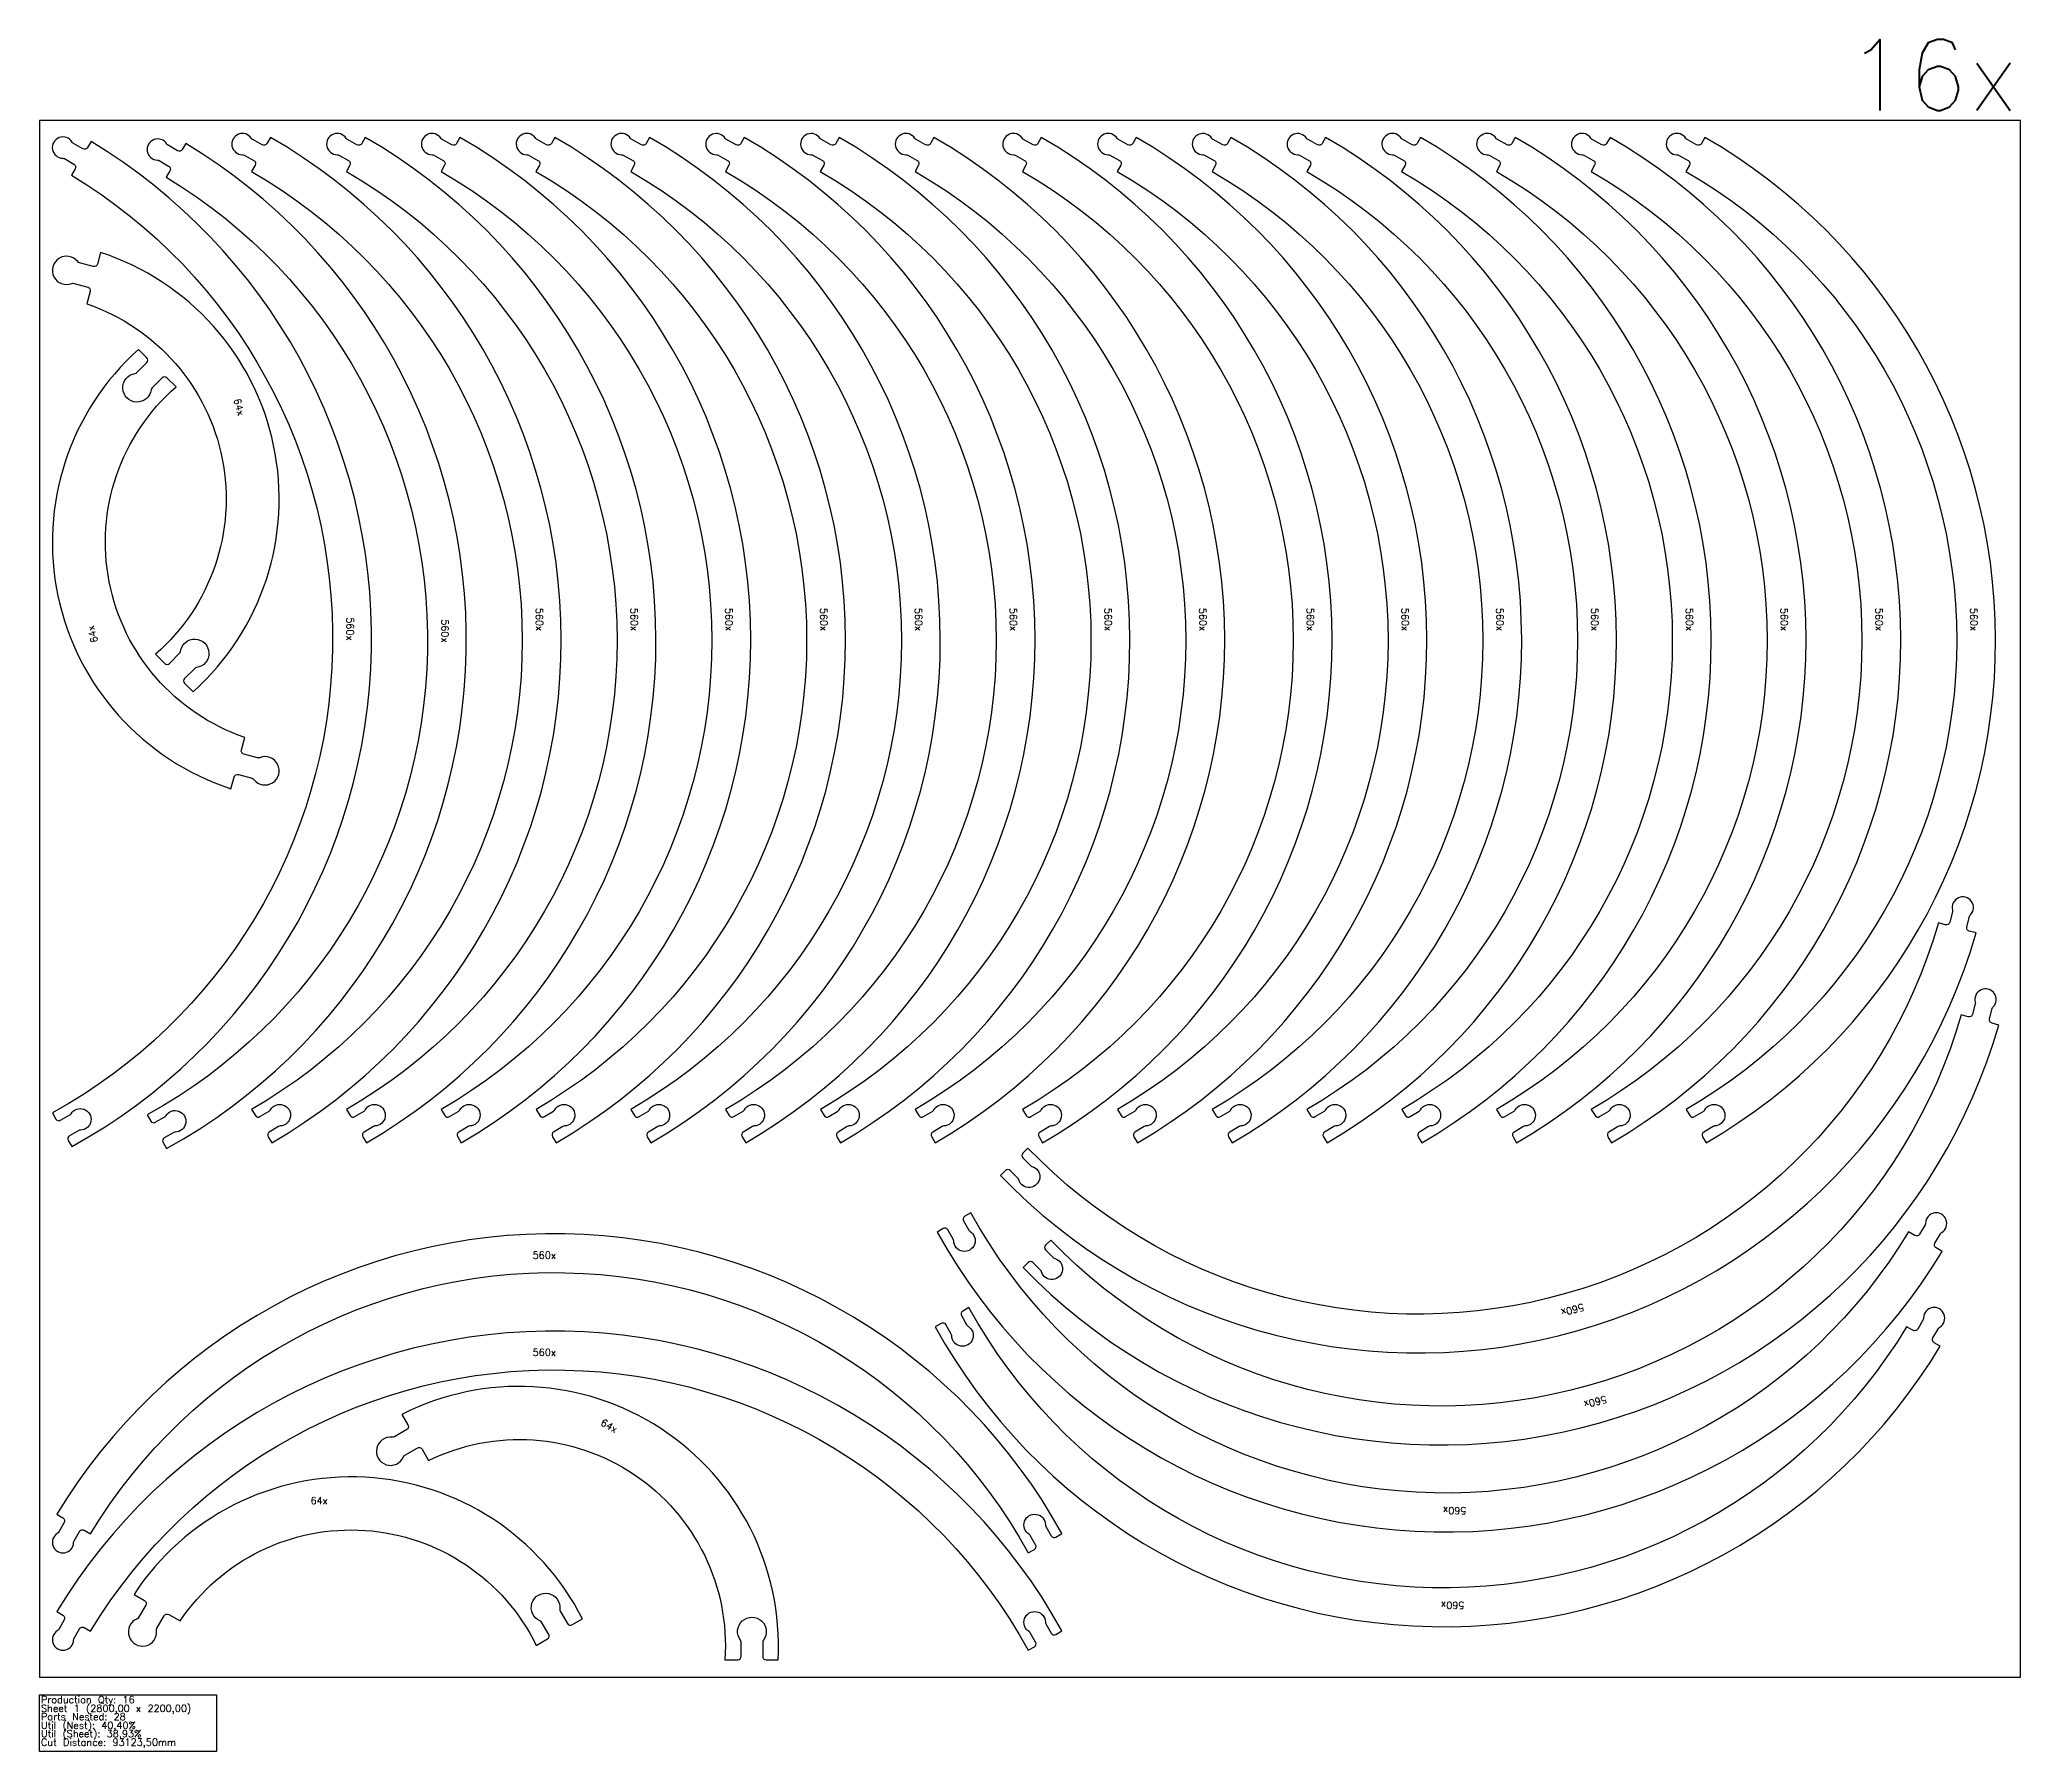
# Model space of a CAD drawing. Header units: millimetres. Extents: x 0 to 5140, y -105 to 2315.
# Drawn here: x 0 to 2800, y -105 to 2315 of the extents above; entities that cross this region are included whole.
import ezdxf

# ---------------------------------------------------------------- set-up
doc = ezdxf.new("R2010")
doc.units = ezdxf.units.MM
for name, color, linetype in [('Des.', 7, 'Continuous'), ('sheet', 24, 'Continuous'), ('Stats', 7, 'Continuous'), ('Texto', 7, 'Continuous')]:
    doc.layers.add(name, color=color, linetype=linetype)
doc.styles.get("Standard").update_dxf_attribs({"font": 'txt.shx'})

msp = doc.modelspace()

# ---------------------------------------------------------------- texts
at = {"insert": (2554.1, 2314.6), "char_height": 100, "attachment_point": 1}
msp.add_mtext_dynamic_manual_height_columns('16x', width=386.797, gutter_width=1, heights=[0], dxfattribs=at)
at = {"layer": 'Stats', "color": 60}
for s, p in [('Production Qty: 16', (2, -37)), ('Sheet 1 (2800,00 x 2200,00)', (2, -49)), ('Parts Nested: 28', (2, -61)), ('Util (Nest): 40,40%', (2, -73)), ('Util (Sheet): 38,93%', (2, -85)), ('Cut Distance: 93123,50mm', (2, -97))]:
    msp.add_text(s, height=10, dxfattribs=at).set_placement(p)
at = {"layer": 'Texto', "color": 3, "char_height": 10, "attachment_point": 1}
for s, insert, width, rotation in [('64x', (283.7, 1808.4), 130.211, 285), ('64x', (73.1, 1461), 130.211, 105), ('560x', (444, 1498), 396.729, 269.941), ('560x', (577.9, 1495.2), 396.729, 269.941), ('560x', (711.2, 1511.5), 396.729, 271.1182), ('560x', (845.2, 1511.5), 396.729, 271.1182), ('560x', (979.2, 1511.5), 396.729, 271.1182), ('560x', (1113.2, 1511.5), 396.729, 271.1182), ('560x', (1247.2, 1511.5), 396.729, 271.1182), ('560x', (1381.2, 1511.5), 396.729, 271.1182), ('560x', (1515.2, 1511.5), 396.729, 271.1182), ('560x', (1649.1, 1511.5), 396.729, 271.1182), ('560x', (1801, 1511.5), 396.729, 271.1182), ('560x', (1935, 1511.5), 396.729, 271.1182), ('560x', (2069, 1511.5), 396.729, 271.1182), ('560x', (2203, 1511.5), 396.729, 271.1182), ('560x', (2336.9, 1511.5), 396.729, 271.1182), ('560x', (2470.9, 1511.5), 396.729, 271.1182), ('560x', (2604.9, 1511.5), 396.729, 271.1182), ('560x', (2738.9, 1511.5), 396.729, 271.1182), ('560x', (697, 601.4), 396.729, 359.941), ('560x', (2184.2, 518.5), 396.729, 195), ('560x', (697, 463.9), 396.729, 359.941), ('560x', (2216.4, 388.4), 396.729, 195), ('64x', (797, 365.7), 130.211, 330), ('560x', (2016.9, 230.4), 396.729, 179.941), ('560x', (2014.1, 96.5), 396.729, 179.941)]:
    msp.add_mtext(s, dxfattribs=dict(at, insert=insert, width=width, rotation=rotation))
at = {"layer": 'Texto', "color": 3, "insert": (382.9, 254.4), "char_height": 10, "width": 130.211, "attachment_point": 1}
msp.add_mtext('64x', dxfattribs=at)

# ---------------------------------------------------------------- linework, layer by layer
at = {"layer": 'Des.', "color": 7}
for points in [[(18, 797.5), (23.1, 788.7, 0.414214), (29.5, 787), (42.8, 794.6, 0.127017), (44.5, 796.3, -1.69614), (57.8, 773.2, 0.127017), (55.5, 772.5), (42.3, 764.9, 0.414214), (40.5, 758.4), (45.5, 749.8, 0.577249), (72.7, 2170.6), (67.7, 2162.1, -0.414214), (60.9, 2160.2), (47.7, 2167.9, -0.127017), (45.9, 2169.7, 1.69614), (32.7, 2146.9, -0.127017), (35.1, 2146.3), (48.4, 2138.6, -0.414214), (50.2, 2131.8), (45.1, 2123, -0.577241)], [(152, 794.8), (157, 786, 0.414214), (163.5, 784.2), (176.8, 791.9, 0.127017), (178.5, 793.5, -1.69614), (191.8, 770.4, 0.127017), (189.5, 769.8), (176.2, 762.1, 0.414214), (174.5, 755.6), (179.4, 747.1, 0.577249), (206.6, 2167.9), (201.7, 2159.3, -0.414214), (194.9, 2157.5), (181.6, 2165.2, -0.127017), (179.8, 2166.9, 1.69614), (166.7, 2144.2, -0.127017), (169.1, 2143.5), (182.3, 2135.9, -0.414214), (184.2, 2129), (179.1, 2120.2, -0.577241)], [(299.7, 802.5), (305, 793.8, 0.414214), (311.5, 792.2), (324.6, 800.1, 0.127017), (326.3, 801.8, -1.69614), (340.1, 779, 0.127017), (337.8, 778.3), (324.7, 770.4, 0.414214), (323.1, 763.8), (328.2, 755.4, 0.577249), (326.2, 2176.4), (321.4, 2167.8, -0.414214), (314.6, 2165.8), (301.2, 2173.2, -0.127017), (299.4, 2174.9, 1.69614), (286.7, 2151.9, -0.127017), (289.1, 2151.3), (302.6, 2143.9, -0.414214), (304.5, 2137.1), (299.6, 2128.2, -0.577241)], [(433.7, 802.5), (439, 793.8, 0.414214), (445.5, 792.2), (458.6, 800.1, 0.127017), (460.3, 801.8, -1.69614), (474, 779, 0.127017), (471.8, 778.3), (458.7, 770.4, 0.414214), (457, 763.8), (462.1, 755.4, 0.577249), (460.2, 2176.4), (455.4, 2167.8, -0.414214), (448.6, 2165.8), (435.2, 2173.2, -0.127017), (433.4, 2174.9, 1.69614), (420.7, 2151.9, -0.127017), (423.1, 2151.3), (436.5, 2143.9, -0.414214), (438.5, 2137.1), (433.6, 2128.2, -0.577241)], [(567.7, 802.5), (572.9, 793.8, 0.414214), (579.5, 792.2), (592.6, 800.1, 0.127017), (594.2, 801.8, -1.69614), (608, 779, 0.127017), (605.8, 778.3), (592.6, 770.4, 0.414214), (591, 763.8), (596.1, 755.4, 0.577249), (594.2, 2176.4), (589.4, 2167.8, -0.414214), (582.6, 2165.8), (569.2, 2173.2, -0.127017), (567.4, 2174.9, 1.69614), (554.7, 2151.9, -0.127017), (557.1, 2151.3), (570.5, 2143.9, -0.414214), (572.5, 2137.1), (567.6, 2128.2, -0.577241)], [(701.7, 802.5), (706.9, 793.8, 0.414214), (713.5, 792.2), (726.6, 800.1, 0.127017), (728.2, 801.8, -1.69614), (742, 779, 0.127017), (739.7, 778.3), (726.6, 770.4, 0.414214), (725, 763.8), (730.1, 755.4, 0.577249), (728.2, 2176.4), (723.4, 2167.8, -0.414214), (716.6, 2165.8), (703.2, 2173.2, -0.127017), (701.4, 2174.9, 1.69614), (688.7, 2151.9, -0.127017), (691.1, 2151.3), (704.5, 2143.9, -0.414214), (706.5, 2137.1), (701.6, 2128.2, -0.577241)], [(835.7, 802.5), (840.9, 793.8, 0.414214), (847.4, 792.2), (860.6, 800.1, 0.127017), (862.2, 801.8, -1.69614), (876, 779, 0.127017), (873.7, 778.3), (860.6, 770.4, 0.414214), (859, 763.8), (864.1, 755.4, 0.577249), (862.1, 2176.4), (857.4, 2167.8, -0.414214), (850.6, 2165.8), (837.2, 2173.2, -0.127017), (835.4, 2174.9, 1.69614), (822.7, 2151.9, -0.127017), (825.1, 2151.3), (838.5, 2143.9, -0.414214), (840.5, 2137.1), (835.6, 2128.2, -0.577241)], [(969.7, 802.5), (974.9, 793.8, 0.414214), (981.4, 792.2), (994.5, 800.1, 0.127017), (996.2, 801.8, -1.69614), (1010, 779, 0.127017), (1007.7, 778.3), (994.6, 770.4, 0.414214), (993, 763.8), (998.1, 755.4, 0.577249), (996.1, 2176.4), (991.4, 2167.8, -0.414214), (984.6, 2165.8), (971.2, 2173.2, -0.127017), (969.3, 2174.9, 1.69614), (956.7, 2151.9, -0.127017), (959.1, 2151.3), (972.5, 2143.9, -0.414214), (974.5, 2137.1), (969.6, 2128.2, -0.577241)], [(1103.7, 802.5), (1108.9, 793.8, 0.414214), (1115.4, 792.2), (1128.5, 800.1, 0.127017), (1130.2, 801.8, -1.69614), (1144, 779, 0.127017), (1141.7, 778.3), (1128.6, 770.4, 0.414214), (1127, 763.8), (1132.1, 755.4, 0.577249), (1130.1, 2176.4), (1125.4, 2167.8, -0.414214), (1118.6, 2165.8), (1105.1, 2173.2, -0.127017), (1103.3, 2174.9, 1.69614), (1090.7, 2151.9, -0.127017), (1093.1, 2151.3), (1106.5, 2143.9, -0.414214), (1108.4, 2137.1), (1103.5, 2128.2, -0.577241)], [(1237.6, 802.5), (1242.9, 793.8, 0.414214), (1249.4, 792.2), (1262.5, 800.1, 0.127017), (1264.2, 801.8, -1.69614), (1278, 779, 0.127017), (1275.7, 778.3), (1262.6, 770.4, 0.414214), (1261, 763.8), (1266.1, 755.4, 0.577249), (1264.1, 2176.4), (1259.3, 2167.8, -0.414214), (1252.5, 2165.8), (1239.1, 2173.2, -0.127017), (1237.3, 2174.9, 1.69614), (1224.6, 2151.9, -0.127017), (1227.1, 2151.3), (1240.5, 2143.9, -0.414214), (1242.4, 2137.1), (1237.5, 2128.2, -0.577241)], [(1389.5, 802.5), (1394.7, 793.8, 0.414214), (1401.3, 792.2), (1414.4, 800.1, 0.127017), (1416, 801.8, -1.69614), (1429.8, 779, 0.127017), (1427.5, 778.3), (1414.4, 770.4, 0.414214), (1412.8, 763.8), (1417.9, 755.4, 0.577249), (1416, 2176.4), (1411.2, 2167.8, -0.414214), (1404.4, 2165.8), (1391, 2173.2, -0.127017), (1389.2, 2174.9, 1.69614), (1376.5, 2151.9, -0.127017), (1378.9, 2151.3), (1392.3, 2143.9, -0.414214), (1394.3, 2137.1), (1389.4, 2128.2, -0.577241)], [(1523.5, 802.5), (1528.7, 793.8, 0.414214), (1535.2, 792.2), (1548.4, 800.1, 0.127017), (1550, 801.8, -1.69614), (1563.8, 779, 0.127017), (1561.5, 778.3), (1548.4, 770.4, 0.414214), (1546.8, 763.8), (1551.9, 755.4, 0.577249), (1549.9, 2176.4), (1545.2, 2167.8, -0.414214), (1538.4, 2165.8), (1525, 2173.2, -0.127017), (1523.2, 2174.9, 1.69614), (1510.5, 2151.9, -0.127017), (1512.9, 2151.3), (1526.3, 2143.9, -0.414214), (1528.3, 2137.1), (1523.4, 2128.2, -0.577241)], [(1657.5, 802.5), (1662.7, 793.8, 0.414214), (1669.2, 792.2), (1682.3, 800.1, 0.127017), (1684, 801.8, -1.69614), (1697.8, 779, 0.127017), (1695.5, 778.3), (1682.4, 770.4, 0.414214), (1680.8, 763.8), (1685.9, 755.4, 0.577249), (1683.9, 2176.4), (1679.2, 2167.8, -0.414214), (1672.4, 2165.8), (1659, 2173.2, -0.127017), (1657.1, 2174.9, 1.69614), (1644.5, 2151.9, -0.127017), (1646.9, 2151.3), (1660.3, 2143.9, -0.414214), (1662.3, 2137.1), (1657.4, 2128.2, -0.577241)], [(1791.5, 802.5), (1796.7, 793.8, 0.414214), (1803.2, 792.2), (1816.3, 800.1, 0.127017), (1818, 801.8, -1.69614), (1831.8, 779, 0.127017), (1829.5, 778.3), (1816.4, 770.4, 0.414214), (1814.8, 763.8), (1819.9, 755.4, 0.577249), (1817.9, 2176.4), (1813.2, 2167.8, -0.414214), (1806.4, 2165.8), (1793, 2173.2, -0.127017), (1791.1, 2174.9, 1.69614), (1778.5, 2151.9, -0.127017), (1780.9, 2151.3), (1794.3, 2143.9, -0.414214), (1796.3, 2137.1), (1791.3, 2128.2, -0.577241)], [(1925.4, 802.5), (1930.7, 793.8, 0.414214), (1937.2, 792.2), (1950.3, 800.1, 0.127017), (1952, 801.8, -1.69614), (1965.8, 779, 0.127017), (1963.5, 778.3), (1950.4, 770.4, 0.414214), (1948.8, 763.8), (1953.9, 755.4, 0.577249), (1951.9, 2176.4), (1947.1, 2167.8, -0.414214), (1940.4, 2165.8), (1926.9, 2173.2, -0.127017), (1925.1, 2174.9, 1.69614), (1912.4, 2151.9, -0.127017), (1914.9, 2151.3), (1928.3, 2143.9, -0.414214), (1930.2, 2137.1), (1925.3, 2128.2, -0.577241)], [(2059.4, 802.5), (2064.7, 793.8, 0.414214), (2071.2, 792.2), (2084.3, 800.1, 0.127017), (2086, 801.8, -1.69614), (2099.8, 779, 0.127017), (2097.5, 778.3), (2084.4, 770.4, 0.414214), (2082.8, 763.8), (2087.9, 755.4, 0.577249), (2085.9, 2176.4), (2081.1, 2167.8, -0.414214), (2074.3, 2165.8), (2060.9, 2173.2, -0.127017), (2059.1, 2174.9, 1.69614), (2046.4, 2151.9, -0.127017), (2048.9, 2151.3), (2062.3, 2143.9, -0.414214), (2064.2, 2137.1), (2059.3, 2128.2, -0.577241)], [(2193.4, 802.5), (2198.7, 793.8, 0.414214), (2205.2, 792.2), (2218.3, 800.1, 0.127017), (2220, 801.8, -1.69614), (2233.8, 779, 0.127017), (2231.5, 778.3), (2218.4, 770.4, 0.414214), (2216.8, 763.8), (2221.9, 755.4, 0.577249), (2219.9, 2176.4), (2215.1, 2167.8, -0.414214), (2208.3, 2165.8), (2194.9, 2173.2, -0.127017), (2193.1, 2174.9, 1.69614), (2180.4, 2151.9, -0.127017), (2182.8, 2151.3), (2196.3, 2143.9, -0.414214), (2198.2, 2137.1), (2193.3, 2128.2, -0.577241)], [(2327.4, 802.5), (2332.7, 793.8, 0.414214), (2339.2, 792.2), (2352.3, 800.1, 0.127017), (2354, 801.8, -1.69614), (2367.7, 779, 0.127017), (2365.5, 778.3), (2352.4, 770.4, 0.414214), (2350.7, 763.8), (2355.8, 755.4, 0.577249), (2353.9, 2176.4), (2349.1, 2167.8, -0.414214), (2342.3, 2165.8), (2328.9, 2173.2, -0.127017), (2327.1, 2174.9, 1.69614), (2314.4, 2151.9, -0.127017), (2316.8, 2151.3), (2330.2, 2143.9, -0.414214), (2332.2, 2137.1), (2327.3, 2128.2, -0.577241)], [(86.3, 2013.7), (81.9, 1997.3, -0.414214), (75.7, 1993.8), (56.4, 1999, -0.162278), (53.8, 2000.7, 2), (45.5, 1969.8, -0.162278), (48.7, 1970), (68, 1964.8, -0.414214), (71.5, 1958.7), (66.8, 1941.1, -0.577064), (163.9, 1445.8), (176.8, 1432.9, 0.414214), (183.5, 1432.9), (197.6, 1447.1, 0.162278), (199, 1449.8, -2), (221.9, 1426.9, 0.162278), (219.2, 1425.5), (205, 1411.4, 0.414214), (205, 1404.7), (217, 1392.7, 0.577123)], [(270.5, 1255.7), (274.9, 1272.1, -0.414214), (281, 1275.6), (300.3, 1270.4, -0.162278), (302.9, 1268.7, 2), (311.2, 1299.6, -0.162278), (308.1, 1299.4), (288.8, 1304.6, -0.414214), (285.2, 1310.7), (289.9, 1328.3, -0.577064), (192.8, 1823.6), (180, 1836.5, 0.414214), (173.3, 1836.5), (159.1, 1822.3, 0.162278), (157.8, 1819.6, -2), (134.9, 1842.5, 0.162278), (137.6, 1843.9), (151.7, 1858, 0.414214), (151.7, 1864.7), (139.7, 1876.7, 0.577123)], [(1397.1, 747.8), (1390, 740.7, 0.414214), (1390, 734), (1400.8, 723.1, 0.127017), (1402.8, 721.9, -1.69614), (1384, 703.1, 0.127017), (1382.8, 705.1), (1371.9, 715.9, 0.414214), (1365.2, 715.9), (1358.2, 709, 0.577249), (2737.3, 1051.8), (2727.8, 1054.3, -0.414214), (2724.2, 1060.5), (2728.2, 1075.3, -0.127017), (2729.4, 1077.4, 1.69614), (2704.1, 1084.2, -0.127017), (2704, 1081.7), (2700.1, 1066.9, -0.414214), (2693.9, 1063.4), (2684.1, 1066, -0.577241)], [(1429.3, 617.8), (1422.1, 610.6, 0.414214), (1422.1, 603.9), (1432.9, 593.1, 0.127017), (1435, 591.8, -1.69614), (1416.1, 573, 0.127017), (1414.9, 575), (1404.1, 585.9, 0.414214), (1397.4, 585.9), (1390.4, 578.9, 0.577249), (2769.4, 921.7), (2759.9, 924.3, -0.414214), (2756.4, 930.4), (2760.3, 945.2, -0.127017), (2761.6, 947.4, 1.69614), (2736.2, 954.2, -0.127017), (2736.2, 951.7), (2732.2, 936.9, -0.414214), (2726.1, 933.3), (2716.3, 936, -0.577241)], [(1316.5, 656.4), (1307.7, 651.3, 0.414214), (1305.9, 644.8), (1313.6, 631.6, 0.127017), (1315.2, 629.9, -1.69614), (1292.1, 616.6, 0.127017), (1291.5, 618.8), (1283.8, 632.1, 0.414214), (1277.3, 633.9), (1268.8, 628.9, 0.577249), (2689.5, 601.7), (2681, 606.7, -0.414214), (2679.2, 613.5), (2686.9, 626.7, -0.127017), (2688.6, 628.5, 1.69614), (2665.9, 641.7, -0.127017), (2665.2, 639.3), (2657.6, 626, -0.414214), (2650.7, 624.2), (2641.9, 629.3, -0.577241)], [(1397.5, 175.5), (1406.2, 180.5, 0.414214), (1408, 187), (1400.3, 200.3, 0.127017), (1398.7, 202, -1.69614), (1421.8, 215.3, 0.127017), (1422.4, 213), (1430.1, 199.7, 0.414214), (1436.6, 198), (1445.1, 202.9, 0.577249), (24.4, 230.1), (32.9, 225.2, -0.414214), (34.7, 218.4), (27, 205.1, -0.127017), (25.3, 203.3, 1.69614), (48, 190.2, -0.127017), (48.7, 192.6), (56.4, 205.8, -0.414214), (63.2, 207.7), (72, 202.6, -0.577241)], [(1313.7, 522.4), (1304.9, 517.4, 0.414214), (1303.2, 510.9), (1310.8, 497.6, 0.127017), (1312.5, 495.9, -1.69614), (1289.4, 482.6, 0.127017), (1288.7, 484.9), (1281.1, 498.2, 0.414214), (1274.6, 499.9), (1266, 495, 0.577249), (2686.8, 467.8), (2678.3, 472.7, -0.414214), (2676.4, 479.5), (2684.1, 492.8, -0.127017), (2685.9, 494.6, 1.69614), (2663.1, 507.7, -0.127017), (2662.5, 505.3), (2654.8, 492, -0.414214), (2648, 490.2), (2639.2, 495.3, -0.577241)], [(1397.5, 37.9), (1406.2, 42.9, 0.414214), (1408, 49.4), (1400.3, 62.7, 0.127017), (1398.7, 64.4, -1.69614), (1421.8, 77.7, 0.127017), (1422.4, 75.4), (1430.1, 62.2, 0.414214), (1436.6, 60.4), (1445.1, 65.3, 0.577249), (24.4, 92.6), (32.9, 87.6, -0.414214), (34.7, 80.8), (27, 67.5, -0.127017), (25.3, 65.7, 1.69614), (48, 52.6, -0.127017), (48.7, 55), (56.4, 68.3, -0.414214), (63.2, 70.1), (72, 65, -0.577241)], [(512.2, 371.3), (520.7, 356.6, -0.414214), (518.9, 349.8), (501.5, 339.8, -0.162278), (498.4, 339.1, 2), (514.4, 311.4, -0.162278), (516.5, 313.8), (533.9, 323.8, -0.414214), (540.7, 322), (549.8, 306.2, -0.577064), (968.7, 24.6), (986.9, 24.6, 0.414214), (991.6, 29.4), (991.6, 49.4, 0.162278), (990.7, 52.2, -2), (1023.1, 52.2, 0.162278), (1022.1, 49.4), (1022.1, 29.4, 0.414214), (1026.9, 24.6), (1043.8, 24.6, 0.577123)], [(133.5, 116.8), (148.1, 108.3, -0.414214), (150, 101.5), (140, 84.2, -0.162278), (137.6, 82.1, 2), (165.3, 66.1, -0.162278), (165.9, 69.2), (175.9, 86.5, -0.414214), (182.8, 88.3), (198.5, 79.3, -0.577064), (702.1, 44.8), (717.9, 53.9, 0.414214), (719.6, 60.4), (709.6, 77.7, 0.162278), (707.3, 79.7, -2), (735.4, 95.9, 0.162278), (736, 93), (746, 75.7, 0.414214), (752.5, 73.9), (767.2, 82.4, 0.577123)]]:
    msp.add_lwpolyline(points, format="xyb", close=True, dxfattribs=at)
at = {"layer": 'sheet', "color": 7}
msp.add_lwpolyline([(0, 0), (2800, 0), (2800, 2200), (0, 2200)], close=True, dxfattribs=at)
at = {"layer": 'Stats', "color": 151}
msp.add_lwpolyline([(0, -25), (250, -25), (250, -105), (0, -105), (0, -25)], close=True, dxfattribs=at)

msp.set_redraw_order([(e.dxf.handle, doc.entitydb.next_handle()) for e in msp.query("TEXT MTEXT ATTDEF DIMENSION ARC_DIMENSION")])  # texts and dimensions are drawn at this point

doc.saveas('drawing.dxf')
